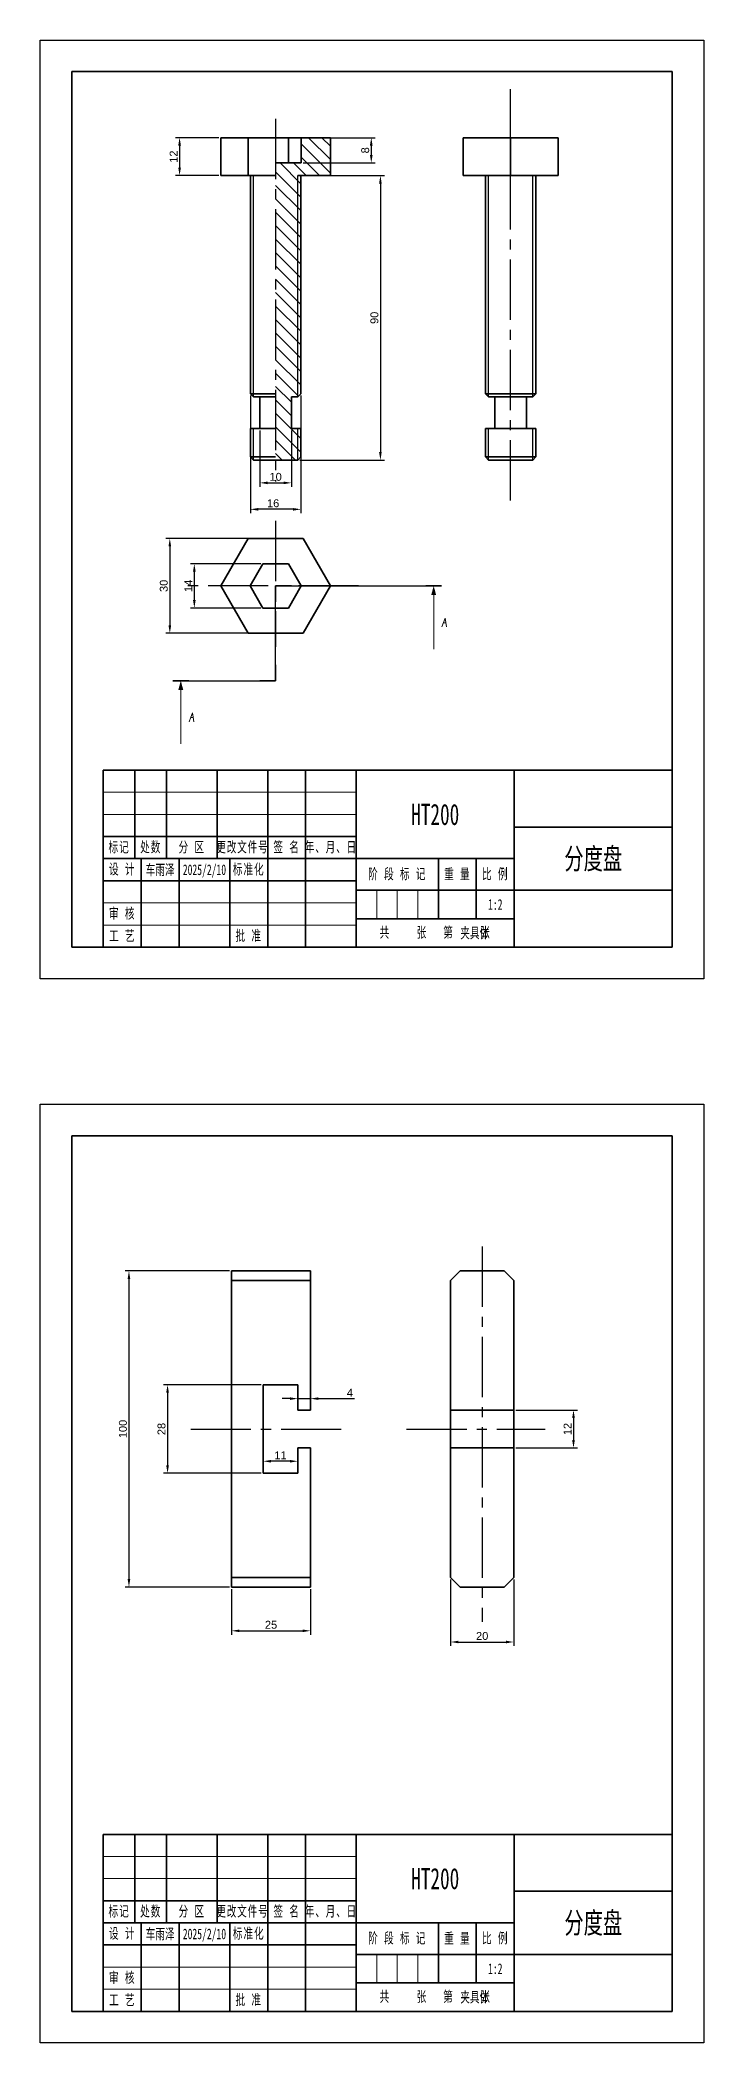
# Model space of a CAD drawing. Header units: millimetres. Extents: x 404 to 2877, y -584 to 1147.
# Drawn here: x 2667 to 2877, y 513 to 1147 of the extents above; entities that cross this region are included whole.
import ezdxf
from ezdxf.enums import TextEntityAlignment as Align

# ---------------------------------------------------------------- set-up
doc = ezdxf.new("R2010")
doc.units = ezdxf.units.MM
doc.linetypes.add('CENTER2', pattern=[28.575, 19.05, -3.175, 3.175, -3.175])
for name, color, linetype, lineweight in [('EB0', 7, 'Continuous', 35), ('粗实线', 50, 'Continuous', 35), ('细实线层', 7, 'Continuous', 18), ('边框', 7, 'Continuous', 35)]:
    doc.layers.add(name, color=color, linetype=linetype, lineweight=lineweight)
for name, color, linetype in [('剖面线', 3, 'Continuous'), ('标注层', 3, 'Continuous'), ('点画线', 1, 'CENTER2'), ('细实线', 7, 'Continuous')]:
    doc.layers.add(name, color=color, linetype=linetype)
doc.styles.get("Standard").update_dxf_attribs({"font": 'arial.ttf'})
doc.styles.add('UserTxtStyle1', font='SimSun.ttf', dxfattribs={"width": 0.667})
doc.styles.add('标准', font='SimSun.ttf', dxfattribs={"width": 0.667})
doc.dimstyles.new('ISO-25', dxfattribs={"dimtxt": 2.5, "dimasz": 2.5, "dimexe": 1.25, "dimexo": 0.625, "dimtad": 1, "dimtxsty": 'Standard', "dimcen": 2.5, "dimadec": 0, "dimazin": 0, "dimtfac": 1, "dimtmove": 0, "dimatfit": 3, "dimfxl": 1, "dimarcsym": 0})

msp = doc.modelspace()

# ---------------------------------------------------------------- blocks, each defined once
blk = doc.blocks.new('$CAXA_TITLE_151E506F$')
at = {"layer": '细实线层', "linetype": 'Continuous', "lineweight": 18}
for p, q in [((-100, 49), (-180, 49)), ((-100, 42), (-180, 42)), ((-100, 14), (-180, 14)), ((-93.5, 18), (-93.5, 9)), ((-87, 18), (-87, 9)), ((-80.5, 18), (-80.5, 9)), ((-100, 7), (-180, 7))]:
    blk.add_line(p, q, dxfattribs=at)
at = {"layer": '边框', "linetype": 'Continuous', "lineweight": 35}
for p, q in [((-180, 56), (0, 56)), ((-180, 56), (-180, 0)), ((-170, 28), (-170, 56)), ((-160, 28), (-160, 56)), ((-144, 28), (-144, 56)), ((-128, 28), (-128, 56)), ((-116, 28), (-116, 56)), ((-100, 56), (-100, 0)), ((-50, 0), (-50, 56)), ((0, 56), (0, 0)), ((-100, 35), (-180, 35)), ((0, 38), (-50, 38)), ((-50, 28), (-180, 28)), ((-168, 0), (-168, 28)), ((-156, 0), (-156, 28)), ((-140, 0), (-140, 28)), ((-128, 0), (-128, 28)), ((-116, 0), (-116, 28)), ((-74, 28), (-74, 9)), ((-62, 28), (-62, 9)), ((-100, 21), (-180, 21)), ((-50, 18), (-100, 18)), ((0, 18), (-50, 18)), ((-50, 9), (-100, 9)), ((0, 0), (-180, 0))]:
    blk.add_line(p, q, dxfattribs=at)
at = {"layer": '边框', "attachment_point": 5, "line_spacing_factor": 1.15057, "style": 'UserTxtStyle1'}
for s, insert, char_height, width in [('\\T1.1;标记', (-175, 31.5), 3.353, 10), ('\\T1.1;处数', (-165, 31.5), 3.353, 10), ('\\T1.1;分 区', (-152, 31.5), 3.353, 16), ('\\T1.1;{\\W0.640781;更改文件号}', (-135.97, 31.5), 3.3528, 31.2584), ('\\T1.1;签 名', (-122, 31.5), 3.353, 12), ('\\T1.1;{\\W0.639309;年、月、日}', (-107.98, 31.5), 3.3528, 30.516), ('\\T1.1;设 计', (-174, 24.5), 3.353, 12), ('\\T1.1;设 计', (-174, 24.5), 3.353, 12), ('\\T1.1;标准化', (-134, 24.5), 3.353, 12), ('\\T1.1;阶 段 标 记', (-87, 23), 3.3528, 26), ('\\T1.1;重 量', (-68, 23), 3.353, 12), ('\\T1.1;比 例', (-56, 23), 3.353, 12), ('\\T1.1;审 核', (-174, 10.5), 3.353, 12), ('\\T1.1;共     张   第     张', (-75, 4.5), 3.3528, 50), ('\\T1.1;工 艺', (-174, 3.5), 3.353, 12), ('\\T1.1;批 准', (-134, 3.5), 3.353, 12)]:
    blk.add_mtext(s, dxfattribs=dict(at, insert=insert, char_height=char_height, width=width))
at = {"layer": '边框', "color": 0, "linetype": 'Continuous', "style": '标准'}
for tag, height, width, p in [('标记C', 3.35, 0.667, (-175, 52.5)), ('处数C', 3.35, 0.667, (-165, 52.5)), ('分区C', 3.35, 0.667, (-152, 52.5)), ('更改文件_编号C', 3.35, 0.45222, (-136, 52.5)), ('标记签名C', 3.35, 0.518563, (-122, 52.5)), ('标记_日期C', 3.35, 0.63526, (-108, 52.5)), ('单位名称', 6.71, 0.667, (-25, 47)), ('标记B', 3.35, 0.667, (-175, 45.5)), ('处数B', 3.35, 0.667, (-165, 45.5)), ('分区B', 3.35, 0.667, (-152, 45.5)), ('更改文件_编号B', 3.35, 0.45222, (-136, 45.5)), ('标记签名B', 3.35, 0.518563, (-122, 45.5)), ('标记_日期B', 3.35, 0.63526, (-108, 45.5)), ('材料名称', 6.71, 0.667, (-75, 42)), ('标记A', 3.35, 0.667, (-175, 38.5)), ('处数A', 3.35, 0.667, (-165, 38.5)), ('分区A', 3.35, 0.667, (-152, 38.5)), ('更改文件_编号A', 3.35, 0.451201, (-136, 38.5)), ('标记签名A', 3.35, 0.516738, (-122, 38.5)), ('标记_日期A', 3.35, 0.633251, (-108, 38.5)), ('图纸名称', 6.71, 0.667, (-25, 28)), ('设计_人员编号', 3.35, 0.359243, (-162, 24.5)), ('设计_日期', 3.35, 0.667, (-148, 24.5)), ('标准化_人员编号', 3.35, 0.31009, (-122, 24.5)), ('标准化_日期', 3.35, 0.580046, (-108, 24.5)), ('审核_人员编号', 3.35, 0.361231, (-162, 10.5)), ('审核_日期', 3.35, 0.667, (-148, 10.5)), ('阶段标记A', 3.35, 0.260662, (-96.75, 13.5)), ('阶段标记B', 3.35, 0.261591, (-90.25, 13.5)), ('阶段标记C', 3.35, 0.261591, (-83.75, 13.5)), ('阶段标记D', 3.35, 0.261591, (-77.25, 13.5)), ('重量', 3.35, 0.667, (-68, 13.5)), ('图纸比例', 3.35, 0.598211, (-56, 13.5)), ('图纸编号', 6.71, 0.667, (-25, 9)), ('页数', 3.35, 0.667, (-87.5, 4.5)), ('页码', 3.35, 0.667, (-62.5, 4.5)), ('工艺_人员编号', 3.35, 0.359023, (-162, 3.5)), ('工艺_日期', 3.35, 0.667, (-148, 3.5)), ('批准_人员编号', 3.35, 0.358147, (-122, 3.5)), ('批准_日期', 3.35, 0.667, (-108, 3.5))]:
    blk.add_attdef(tag, text='', height=height, dxfattribs=dict(at, width=width)).set_placement(p, align=Align.MIDDLE_CENTER)
blk = doc.blocks.new('*D173')
at = {"layer": 'Defpoints', "color": 0, "transparency": 16777216}
for p in [(2727.08, 757.25), (2694.64, 657.25), (2727.08, 657.25)]:
    blk.add_point(p, dxfattribs=at)
at = {"layer": '标注层', "color": 0, "lineweight": -2, "transparency": 16777216}
for p, q in [((2726.45, 757.25), (2693.39, 757.25)), ((2694.64, 754.75), (2694.64, 659.75)), ((2726.45, 657.25), (2693.39, 657.25))]:
    blk.add_line(p, q, dxfattribs=at)
at = {"layer": '标注层', "color": 0, "transparency": 16777216}
for points in [[(2694.22, 754.75), (2695.05, 754.75), (2694.64, 757.25)], [(2694.22, 659.75), (2695.05, 659.75), (2694.64, 657.25)]]:
    blk.add_solid(points, dxfattribs=at)
at = {"layer": '标注层', "color": 0, "transparency": 16777216, "insert": (2692.73, 707.25), "char_height": 2.5, "attachment_point": 5, "rotation": 90}
blk.add_mtext('100', dxfattribs=at)
blk = doc.blocks.new('*D174')
at = {"layer": 'Defpoints', "color": 0, "transparency": 16777216}
for p in [(2737.08, 721.25), (2706.84, 693.25), (2737.08, 693.25)]:
    blk.add_point(p, dxfattribs=at)
at = {"layer": '标注层', "color": 0, "lineweight": -2, "transparency": 16777216}
for p, q in [((2736.45, 721.25), (2705.59, 721.25)), ((2706.84, 718.75), (2706.84, 695.75)), ((2736.45, 693.25), (2705.59, 693.25))]:
    blk.add_line(p, q, dxfattribs=at)
at = {"layer": '标注层', "color": 0, "transparency": 16777216}
for points in [[(2706.42, 718.75), (2707.26, 718.75), (2706.84, 721.25)], [(2706.42, 695.75), (2707.26, 695.75), (2706.84, 693.25)]]:
    blk.add_solid(points, dxfattribs=at)
at = {"layer": '标注层', "color": 0, "transparency": 16777216, "insert": (2704.94, 707.25), "char_height": 2.5, "attachment_point": 5, "rotation": 90}
blk.add_mtext('28', dxfattribs=at)
blk = doc.blocks.new('*D175')
at = {"layer": 'Defpoints', "color": 0, "transparency": 16777216}
for p in [(2816.37, 713.25), (2816.37, 701.25), (2835.26, 701.25)]:
    blk.add_point(p, dxfattribs=at)
at = {"layer": '标注层', "color": 0, "lineweight": -2, "transparency": 16777216}
for p, q in [((2817, 713.25), (2836.51, 713.25)), ((2835.26, 710.75), (2835.26, 703.75)), ((2817, 701.25), (2836.51, 701.25))]:
    blk.add_line(p, q, dxfattribs=at)
at = {"layer": '标注层', "color": 0, "transparency": 16777216}
for points in [[(2834.84, 710.75), (2835.67, 710.75), (2835.26, 713.25)], [(2834.84, 703.75), (2835.67, 703.75), (2835.26, 701.25)]]:
    blk.add_solid(points, dxfattribs=at)
at = {"layer": '标注层', "color": 0, "transparency": 16777216, "insert": (2833.38, 707.25), "char_height": 2.5, "attachment_point": 5, "rotation": 90}
blk.add_mtext('12', dxfattribs=at)
blk = doc.blocks.new('*D176')
at = {"layer": 'Defpoints', "color": 0, "transparency": 16777216}
for p in [(2752.08, 716.86), (2748.08, 713.25), (2752.08, 713.25)]:
    blk.add_point(p, dxfattribs=at)
at = {"layer": '标注层', "color": 0, "lineweight": -2, "transparency": 16777216}
for p, q in [((2745.58, 716.86), (2743.08, 716.86)), ((2748.08, 713.87), (2748.08, 718.11)), ((2748.08, 716.86), (2752.08, 716.86)), ((2752.08, 713.87), (2752.08, 718.11)), ((2754.58, 716.86), (2766.02, 716.86))]:
    blk.add_line(p, q, dxfattribs=at)
at = {"layer": '标注层', "color": 0, "transparency": 16777216}
for points in [[(2745.58, 717.27), (2745.58, 716.44), (2748.08, 716.86)], [(2754.58, 717.27), (2754.58, 716.44), (2752.08, 716.86)]]:
    blk.add_solid(points, dxfattribs=at)
at = {"layer": '标注层', "color": 0, "transparency": 16777216, "insert": (2764.53, 718.73), "char_height": 2.5, "attachment_point": 5}
blk.add_mtext('4', dxfattribs=at)
blk = doc.blocks.new('*D177')
at = {"layer": 'Defpoints', "color": 0, "transparency": 16777216}
for p in [(2727.08, 657.25), (2752.08, 657.25), (2752.08, 643.4)]:
    blk.add_point(p, dxfattribs=at)
at = {"layer": '标注层', "color": 0, "lineweight": -2, "transparency": 16777216}
for p, q in [((2727.08, 656.62), (2727.08, 642.15)), ((2752.08, 656.62), (2752.08, 642.15)), ((2729.58, 643.4), (2749.58, 643.4))]:
    blk.add_line(p, q, dxfattribs=at)
at = {"layer": '标注层', "color": 0, "transparency": 16777216}
for points in [[(2729.58, 643.81), (2729.58, 642.98), (2727.08, 643.4)], [(2749.58, 643.81), (2749.58, 642.98), (2752.08, 643.4)]]:
    blk.add_solid(points, dxfattribs=at)
at = {"layer": '标注层', "color": 0, "transparency": 16777216, "insert": (2739.58, 645.3), "char_height": 2.5, "attachment_point": 5}
blk.add_mtext('25', dxfattribs=at)
blk = doc.blocks.new('*D178')
at = {"layer": 'Defpoints', "color": 0, "transparency": 16777216}
for p in [(2796.37, 660.25), (2816.37, 660.25), (2816.37, 639.86)]:
    blk.add_point(p, dxfattribs=at)
at = {"layer": '标注层', "color": 0, "lineweight": -2, "transparency": 16777216}
for p, q in [((2796.37, 659.62), (2796.37, 638.61)), ((2816.37, 659.62), (2816.37, 638.61)), ((2798.87, 639.86), (2813.87, 639.86))]:
    blk.add_line(p, q, dxfattribs=at)
at = {"layer": '标注层', "color": 0, "transparency": 16777216}
for points in [[(2798.87, 640.28), (2798.87, 639.44), (2796.37, 639.86)], [(2813.87, 640.28), (2813.87, 639.44), (2816.37, 639.86)]]:
    blk.add_solid(points, dxfattribs=at)
at = {"layer": '标注层', "color": 0, "transparency": 16777216, "insert": (2806.37, 641.76), "char_height": 2.5, "attachment_point": 5}
blk.add_mtext('20', dxfattribs=at)
blk = doc.blocks.new('*D179')
at = {"layer": 'Defpoints', "color": 0, "transparency": 16777216}
for p in [(2737.08, 701.25), (2748.08, 701.25), (2737.08, 697.05)]:
    blk.add_point(p, dxfattribs=at)
at = {"layer": '标注层', "color": 0, "lineweight": -2, "transparency": 16777216}
for p, q in [((2737.08, 700.62), (2737.08, 695.8)), ((2748.08, 700.62), (2748.08, 695.8)), ((2745.58, 697.05), (2739.58, 697.05))]:
    blk.add_line(p, q, dxfattribs=at)
at = {"layer": '标注层', "color": 0, "transparency": 16777216}
for points in [[(2739.58, 697.46), (2739.58, 696.63), (2737.08, 697.05)], [(2745.58, 697.46), (2745.58, 696.63), (2748.08, 697.05)]]:
    blk.add_solid(points, dxfattribs=at)
at = {"layer": '标注层', "color": 0, "transparency": 16777216, "insert": (2742.58, 698.93), "char_height": 2.5, "attachment_point": 5}
blk.add_mtext('11', dxfattribs=at)
blk = doc.blocks.new('*D180')
at = {"layer": 'Defpoints', "color": 0, "transparency": 16777216}
for p in [(2749.03, 1103.82), (2748.03, 1013.82), (2774.18, 1013.82)]:
    blk.add_point(p, dxfattribs=at)
at = {"layer": '标注层', "color": 0, "lineweight": -2, "transparency": 16777216}
for p, q in [((2749.66, 1103.82), (2775.43, 1103.82)), ((2774.18, 1101.32), (2774.18, 1016.32)), ((2748.66, 1013.82), (2775.43, 1013.82))]:
    blk.add_line(p, q, dxfattribs=at)
at = {"layer": '标注层', "color": 0, "transparency": 16777216}
for points in [[(2773.76, 1101.32), (2774.59, 1101.32), (2774.18, 1103.82)], [(2773.76, 1016.32), (2774.59, 1016.32), (2774.18, 1013.82)]]:
    blk.add_solid(points, dxfattribs=at)
at = {"layer": '标注层', "color": 0, "transparency": 16777216, "insert": (2772.28, 1058.82), "char_height": 2.5, "attachment_point": 5, "rotation": 90}
blk.add_mtext('90', dxfattribs=at)
blk = doc.blocks.new('*D181')
at = {"layer": 'Defpoints', "color": 0, "transparency": 16777216}
for p in [(2733.03, 1034.82), (2749.03, 1034.82), (2733.03, 998.23)]:
    blk.add_point(p, dxfattribs=at)
at = {"layer": '标注层', "color": 0, "lineweight": -2, "transparency": 16777216}
for p, q in [((2733.03, 1034.2), (2733.03, 996.98)), ((2749.03, 1034.2), (2749.03, 996.98)), ((2746.53, 998.23), (2735.53, 998.23))]:
    blk.add_line(p, q, dxfattribs=at)
at = {"layer": '标注层', "color": 0, "transparency": 16777216}
for points in [[(2735.53, 998.64), (2735.53, 997.81), (2733.03, 998.23)], [(2746.53, 998.64), (2746.53, 997.81), (2749.03, 998.23)]]:
    blk.add_solid(points, dxfattribs=at)
at = {"layer": '标注层', "color": 0, "transparency": 16777216, "insert": (2740.25, 1000.13), "char_height": 2.5, "attachment_point": 5}
blk.add_mtext('16', dxfattribs=at)
blk = doc.blocks.new('*D182')
at = {"layer": 'Defpoints', "color": 0, "transparency": 16777216}
for p in [(2736.03, 1023.82), (2746.03, 1023.82), (2746.03, 1006.6)]:
    blk.add_point(p, dxfattribs=at)
at = {"layer": '标注层', "color": 0, "lineweight": -2, "transparency": 16777216}
for p, q in [((2736.03, 1023.2), (2736.03, 1005.35)), ((2746.03, 1023.2), (2746.03, 1005.35)), ((2738.53, 1006.6), (2743.53, 1006.6))]:
    blk.add_line(p, q, dxfattribs=at)
at = {"layer": '标注层', "color": 0, "transparency": 16777216}
for points in [[(2738.53, 1007.02), (2738.53, 1006.18), (2736.03, 1006.6)], [(2743.53, 1007.02), (2743.53, 1006.18), (2746.03, 1006.6)]]:
    blk.add_solid(points, dxfattribs=at)
at = {"layer": '标注层', "color": 0, "transparency": 16777216, "insert": (2741.03, 1008.5), "char_height": 2.5, "attachment_point": 5}
blk.add_mtext('10', dxfattribs=at)
blk = doc.blocks.new('*D183')
at = {"layer": 'Defpoints', "color": 0, "transparency": 16777216}
for p in [(2749.69, 989.01), (2707.56, 959.01), (2749.69, 959.01)]:
    blk.add_point(p, dxfattribs=at)
at = {"layer": '标注层', "color": 0, "lineweight": -2, "transparency": 16777216}
for p, q in [((2749.07, 989.01), (2706.31, 989.01)), ((2707.56, 986.51), (2707.56, 961.51)), ((2749.07, 959.01), (2706.31, 959.01))]:
    blk.add_line(p, q, dxfattribs=at)
at = {"layer": '标注层', "color": 0, "transparency": 16777216}
for points in [[(2707.15, 986.51), (2707.98, 986.51), (2707.56, 989.01)], [(2707.15, 961.51), (2707.98, 961.51), (2707.56, 959.01)]]:
    blk.add_solid(points, dxfattribs=at)
at = {"layer": '标注层', "color": 0, "transparency": 16777216, "insert": (2705.66, 974.01), "char_height": 2.5, "attachment_point": 5, "rotation": 90}
blk.add_mtext('30', dxfattribs=at)
blk = doc.blocks.new('*D184')
at = {"layer": 'Defpoints', "color": 0, "transparency": 16777216}
for p in [(2736.99, 981.01), (2715.31, 967.01), (2736.99, 967.01)]:
    blk.add_point(p, dxfattribs=at)
at = {"layer": '标注层', "color": 0, "lineweight": -2, "transparency": 16777216}
for p, q in [((2736.36, 981.01), (2714.06, 981.01)), ((2715.31, 978.51), (2715.31, 969.51)), ((2736.36, 967.01), (2714.06, 967.01))]:
    blk.add_line(p, q, dxfattribs=at)
at = {"layer": '标注层', "color": 0, "transparency": 16777216}
for points in [[(2714.89, 978.51), (2715.73, 978.51), (2715.31, 981.01)], [(2714.89, 969.51), (2715.73, 969.51), (2715.31, 967.01)]]:
    blk.add_solid(points, dxfattribs=at)
at = {"layer": '标注层', "color": 0, "transparency": 16777216, "insert": (2713.43, 974.01), "char_height": 2.5, "attachment_point": 5, "rotation": 90}
blk.add_mtext('14', dxfattribs=at)
blk = doc.blocks.new('*D185')
at = {"layer": 'Defpoints', "color": 0, "transparency": 16777216}
for p in [(2749.11, 1115.82), (2749.11, 1107.82), (2771.28, 1107.82)]:
    blk.add_point(p, dxfattribs=at)
at = {"layer": '标注层', "color": 0, "lineweight": -2, "transparency": 16777216}
for p, q in [((2749.74, 1115.82), (2772.53, 1115.82)), ((2771.28, 1113.32), (2771.28, 1110.32)), ((2749.74, 1107.82), (2772.53, 1107.82))]:
    blk.add_line(p, q, dxfattribs=at)
at = {"layer": '标注层', "color": 0, "transparency": 16777216}
for points in [[(2770.86, 1113.32), (2771.7, 1113.32), (2771.28, 1115.82)], [(2770.86, 1110.32), (2771.7, 1110.32), (2771.28, 1107.82)]]:
    blk.add_solid(points, dxfattribs=at)
at = {"layer": '标注层', "color": 0, "transparency": 16777216, "insert": (2769.38, 1111.82), "char_height": 2.5, "attachment_point": 5, "rotation": 90}
blk.add_mtext('8', dxfattribs=at)
blk = doc.blocks.new('*D186')
at = {"layer": 'Defpoints', "color": 0, "transparency": 16777216}
for p in [(2723.71, 1115.82), (2710.65, 1103.82), (2723.71, 1103.82)]:
    blk.add_point(p, dxfattribs=at)
at = {"layer": '标注层', "color": 0, "lineweight": -2, "transparency": 16777216}
for p, q in [((2723.09, 1115.82), (2709.4, 1115.82)), ((2710.65, 1113.32), (2710.65, 1106.32)), ((2723.09, 1103.82), (2709.4, 1103.82))]:
    blk.add_line(p, q, dxfattribs=at)
at = {"layer": '标注层', "color": 0, "transparency": 16777216}
for points in [[(2710.23, 1113.32), (2711.07, 1113.32), (2710.65, 1115.82)], [(2710.23, 1106.32), (2711.07, 1106.32), (2710.65, 1103.82)]]:
    blk.add_solid(points, dxfattribs=at)
at = {"layer": '标注层', "color": 0, "transparency": 16777216, "insert": (2708.77, 1109.82), "char_height": 2.5, "attachment_point": 5, "rotation": 90}
blk.add_mtext('12', dxfattribs=at)

# ---------------------------------------------------------------- dimensions: what is measured, and where the dimension line sits
at = {"layer": '标注层'}
for base, p1, p2, picture, middle in [((2710.65, 1103.82), (2723.71, 1115.82), (2723.71, 1103.82), '*D186', (2708.77, 1109.82)), ((2771.279, 1107.82), (2749.114, 1115.82), (2749.114, 1107.82), '*D185', (2769.377, 1111.82)), ((2774.178, 1013.82), (2749.031, 1103.82), (2748.031, 1013.82), '*D180', (2772.276, 1058.82)), ((2707.565, 959.007), (2749.691, 989.007), (2749.691, 959.007), '*D183', (2705.662, 974.007)), ((2715.31, 967.007), (2736.989, 981.007), (2736.989, 967.007), '*D184', (2713.43, 974.007)), ((2694.636, 657.246), (2727.079, 757.246), (2727.079, 657.246), '*D173', (2692.735, 707.246)), ((2706.839, 693.246), (2737.079, 721.246), (2737.079, 693.246), '*D174', (2704.938, 707.246)), ((2835.257, 701.246), (2816.371, 713.246), (2816.371, 701.246), '*D175', (2833.377, 707.246))]:
    dim = msp.add_linear_dim(base=base, p1=p1, p2=p2, angle=90, dimstyle='ISO-25', dxfattribs=at)
    dim.commit()
    dim.dimension.update_dxf_attribs({"geometry": picture, "text_midpoint": middle})
for base, p1, p2, picture, middle in [((2733.031, 998.227), (2749.031, 1034.82), (2733.031, 1034.82), '*D181', (2740.248, 998.227)), ((2752.079, 716.858), (2748.079, 713.246), (2752.079, 713.246), '*D176', (2764.534, 716.858))]:
    dim = msp.add_linear_dim(base=base, p1=p1, p2=p2, dimstyle='ISO-25', dxfattribs=at)
    dim.commit()
    dim.dimension.update_dxf_attribs({"geometry": picture, "text_midpoint": middle, "dimtype": 160})
for base, p1, p2, picture, middle in [((2746.031, 1006.6), (2736.031, 1023.82), (2746.031, 1023.82), '*D182', (2741.031, 1008.502)), ((2737.079, 697.045), (2748.079, 701.246), (2737.079, 701.246), '*D179', (2742.579, 698.926)), ((2816.371, 639.861), (2796.371, 660.246), (2816.371, 660.246), '*D178', (2806.371, 641.762)), ((2752.079, 643.395), (2727.079, 657.246), (2752.079, 657.246), '*D177', (2739.579, 645.297))]:
    dim = msp.add_linear_dim(base=base, p1=p1, p2=p2, dimstyle='ISO-25', dxfattribs=at)
    dim.commit()
    dim.dimension.update_dxf_attribs({"geometry": picture, "text_midpoint": middle})

# ---------------------------------------------------------------- hatches: boundary and pattern name
at = {"layer": '剖面线'}
h = msp.add_hatch(dxfattribs=at)
h.set_pattern_fill('_USER', color=256, scale=3, angle=135, pattern_type=0)
h.set_pattern_definition([(135, (779.1718, -840.6426), (-2.1213203, -2.1213203), [])])
h.paths.add_polyline_path([(2748.031, 1103.82), (2749.031, 1103.82), (2758.039, 1103.82), (2758.351, 1103.82), (2758.351, 1115.82), (2758.039, 1115.82), (2749.114, 1115.82), (2749.114, 1107.82), (2741.031, 1107.82), (2741.031, 1013.82), (2748.031, 1013.82), (2748.031, 1023.82), (2746.031, 1023.82), (2746.031, 1033.82), (2748.031, 1033.82)])
h.paths.add_polyline_path([(2749.031, 1103.82), (2748.031, 1103.82), (2748.031, 1033.82), (2749.031, 1034.82)], flags=17)
h.paths.add_polyline_path([(2749.031, 1023.82), (2748.031, 1023.82), (2748.031, 1013.82), (2749.031, 1014.82)], flags=17)

# ---------------------------------------------------------------- linework, layer by layer
at = {"color": 7, "lineweight": 13, "ltscale": 0.427556}
for p, q in [((2791.031, 971.109), (2791.031, 954.007)), ((2711.031, 941.109), (2711.031, 924.007))]:
    msp.add_line(p, q, dxfattribs=at)
for points in [[(2666.516, 1146.705), (2876.516, 1146.705), (2876.516, 849.705), (2666.516, 849.705)], [(2666.516, 810.005), (2876.516, 810.005), (2876.516, 513.005), (2666.516, 513.005)]]:
    msp.add_lwpolyline(points, close=True)
at = {"color": 7, "lineweight": 13}
for points in [[(2793.656, 961.024), (2794.181, 962.424), (2794.706, 963.824), (2794.916, 962.424), (2795.126, 961.024)], [(2794.146, 962.319), (2794.916, 962.319)], [(2713.656, 931.024), (2714.181, 932.424), (2714.706, 933.824), (2714.916, 932.424), (2715.126, 931.024)], [(2714.146, 932.319), (2714.916, 932.319)]]:
    msp.add_lwpolyline(points, dxfattribs=at)
for points in [[(2791.807, 971.109), (2791.031, 974.007), (2790.254, 971.109)], [(2711.807, 941.109), (2711.031, 944.007), (2710.254, 941.109)]]:
    msp.add_solid(points, dxfattribs=at)
at = {"layer": '点画线'}
for p, q in [((2815.369, 1001.075), (2815.369, 1131.16)), ((2741.031, 1121.767), (2741.031, 1007.026)), ((2741.031, 994.555), (2741.031, 954.713)), ((2767.281, 974.007), (2712.14, 974.007)), ((2806.371, 764.974), (2806.371, 646.285)), ((2714.173, 707.246), (2764.218, 707.246)), ((2782.465, 707.246), (2826.321, 707.246))]:
    msp.add_line(p, q, dxfattribs=at)
at = {"layer": '粗实线', "ltscale": 0.204141}
for p, q in [((2723.71, 1115.82), (2741.031, 1115.82)), ((2723.71, 1103.82), (2741.031, 1103.82))]:
    msp.add_line(p, q, dxfattribs=at)
at = {"layer": '粗实线'}
for p, q in [((2723.71, 1103.82), (2723.71, 1115.82)), ((2732.37, 1115.82), (2732.37, 1103.82)), ((2758.351, 1103.82), (2758.351, 1115.82)), ((2800.369, 1103.82), (2800.369, 1115.82)), ((2830.369, 1103.82), (2830.369, 1115.82)), ((2733.031, 1103.82), (2733.031, 1034.82)), ((2749.031, 1103.82), (2748.031, 1103.82)), ((2749.031, 1103.82), (2749.031, 1034.82)), ((2807.369, 1103.82), (2807.369, 1034.82)), ((2823.369, 1103.82), (2823.369, 1034.82)), ((2752.079, 757.246), (2727.079, 757.246)), ((2752.079, 754.246), (2727.079, 754.246)), ((2727.079, 754.246), (2727.079, 660.246)), ((2752.079, 754.246), (2752.079, 713.246)), ((2796.371, 660.246), (2796.371, 754.246)), ((2816.371, 754.246), (2816.371, 660.246)), ((2737.079, 693.246), (2737.079, 721.246)), ((2796.371, 713.246), (2816.371, 713.246)), ((2752.079, 701.246), (2752.079, 660.246)), ((2796.371, 701.246), (2816.371, 701.246)), ((2752.079, 660.246), (2727.079, 660.246)), ((2752.079, 657.246), (2727.079, 657.246))]:
    msp.add_line(p, q, dxfattribs=at)
at = {"layer": '粗实线', "ltscale": 0.101036}
for p, q in [((2745.072, 1115.82), (2741.031, 1115.82)), ((2749.114, 1115.82), (2745.072, 1115.82))]:
    msp.add_line(p, q, dxfattribs=at)
at = {"layer": '粗实线', "ltscale": 0.2}
for p, q in [((2745.072, 1115.82), (2745.072, 1107.82)), ((2749.114, 1115.82), (2749.114, 1107.82)), ((2748.079, 721.246), (2748.079, 713.246)), ((2748.079, 701.246), (2748.079, 693.246))]:
    msp.add_line(p, q, dxfattribs=at)
at = {"layer": '粗实线', "ltscale": 0.223148}
msp.add_line((2758.039, 1115.82), (2749.114, 1115.82), dxfattribs=at)
at = {"layer": '粗实线', "ltscale": 0.007562}
for p, q in [((2758.039, 1115.82), (2758.351, 1115.82)), ((2758.039, 1103.82), (2758.351, 1103.82))]:
    msp.add_line(p, q, dxfattribs=at)
at = {"layer": '粗实线', "ltscale": 0.014144}
for p, q in [((2800.369, 1115.82), (2800.66, 1115.82)), ((2800.369, 1103.82), (2800.66, 1103.82))]:
    msp.add_line(p, q, dxfattribs=at)
at = {"layer": '粗实线', "ltscale": 0.381872}
for p, q in [((2800.66, 1115.82), (2815.935, 1115.82)), ((2800.66, 1103.82), (2815.935, 1103.82))]:
    msp.add_line(p, q, dxfattribs=at)
at = {"layer": '粗实线', "ltscale": 0.3}
msp.add_line((2815.369, 1103.82), (2815.369, 1115.82), dxfattribs=at)
at = {"layer": '粗实线', "ltscale": 0.367728}
for p, q in [((2815.935, 1115.82), (2830.369, 1115.82)), ((2815.935, 1103.82), (2830.369, 1103.82))]:
    msp.add_line(p, q, dxfattribs=at)
at = {"layer": '粗实线', "ltscale": 0.202072}
for p, q in [((2749.114, 1107.82), (2741.031, 1107.82)), ((2736.989, 981.007), (2732.948, 974.007)), ((2745.072, 981.007), (2736.989, 981.007)), ((2749.114, 974.007), (2745.072, 981.007)), ((2732.948, 974.007), (2736.989, 967.007)), ((2745.072, 967.007), (2749.114, 974.007)), ((2736.989, 967.007), (2745.072, 967.007))]:
    msp.add_line(p, q, dxfattribs=at)
at = {"layer": '粗实线', "ltscale": 0.22522}
msp.add_line((2758.039, 1103.82), (2749.031, 1103.82), dxfattribs=at)
at = {"layer": '粗实线', "ltscale": 0.104115}
for p, q in [((2733.031, 1034.82), (2737.195, 1034.82)), ((2733.031, 1023.82), (2737.195, 1023.82)), ((2733.031, 1014.82), (2737.195, 1014.82))]:
    msp.add_line(p, q, dxfattribs=at)
at = {"layer": '粗实线', "ltscale": 0.035355}
for p, q in [((2734.031, 1033.82), (2733.031, 1034.82)), ((2748.031, 1033.82), (2749.031, 1034.82)), ((2808.369, 1033.82), (2807.369, 1034.82)), ((2822.369, 1033.82), (2823.369, 1034.82)), ((2734.031, 1013.82), (2733.031, 1014.82)), ((2748.031, 1013.82), (2749.031, 1014.82)), ((2808.369, 1013.82), (2807.369, 1014.82)), ((2822.369, 1013.82), (2823.369, 1014.82))]:
    msp.add_line(p, q, dxfattribs=at)
at = {"layer": '粗实线', "ltscale": 0.091101}
msp.add_line((2734.031, 1033.82), (2737.675, 1033.82), dxfattribs=at)
at = {"layer": '粗实线', "ltscale": 0.25}
for p, q in [((2736.031, 1033.82), (2736.031, 1023.82)), ((2746.031, 1033.82), (2746.031, 1023.82)), ((2810.369, 1033.82), (2810.369, 1023.82)), ((2820.369, 1033.82), (2820.369, 1023.82))]:
    msp.add_line(p, q, dxfattribs=at)
at = {"layer": '粗实线', "ltscale": 0.095885}
for p, q in [((2737.195, 1034.82), (2741.031, 1034.82)), ((2737.195, 1023.82), (2741.031, 1023.82)), ((2737.195, 1014.82), (2741.031, 1014.82))]:
    msp.add_line(p, q, dxfattribs=at)
at = {"layer": '粗实线', "ltscale": 0.083899}
msp.add_line((2737.675, 1033.82), (2741.031, 1033.82), dxfattribs=at)
at = {"layer": '粗实线', "ltscale": 0.05}
msp.add_line((2748.031, 1033.82), (2746.031, 1033.82), dxfattribs=at)
at = {"layer": '粗实线', "ltscale": 0.375517}
for p, q in [((2807.369, 1034.82), (2822.39, 1034.82)), ((2807.369, 1023.82), (2822.39, 1023.82)), ((2807.369, 1014.82), (2822.39, 1014.82))]:
    msp.add_line(p, q, dxfattribs=at)
at = {"layer": '粗实线', "ltscale": 0.328577}
for p, q in [((2808.369, 1033.82), (2821.512, 1033.82)), ((2808.369, 1013.82), (2822.369, 1013.82))]:
    msp.add_line(p, q, dxfattribs=at)
at = {"layer": '粗实线', "ltscale": 0.021423}
msp.add_line((2821.512, 1033.82), (2822.369, 1033.82), dxfattribs=at)
at = {"layer": '粗实线', "ltscale": 0.024483}
for p, q in [((2822.39, 1034.82), (2823.369, 1034.82)), ((2822.39, 1023.82), (2823.369, 1023.82)), ((2822.39, 1014.82), (2823.369, 1014.82))]:
    msp.add_line(p, q, dxfattribs=at)
at = {"layer": '粗实线', "ltscale": 0.225}
for p, q in [((2733.031, 1023.82), (2733.031, 1014.82)), ((2749.031, 1023.82), (2749.031, 1014.82)), ((2807.369, 1023.82), (2807.369, 1014.82)), ((2823.369, 1023.82), (2823.369, 1014.82))]:
    msp.add_line(p, q, dxfattribs=at)
at = {"layer": '粗实线', "ltscale": 0.075}
for p, q in [((2749.031, 1023.82), (2746.031, 1023.82)), ((2727.079, 757.246), (2727.079, 754.246)), ((2752.079, 757.246), (2752.079, 754.246)), ((2727.079, 660.246), (2727.079, 657.246)), ((2752.079, 660.246), (2752.079, 657.246))]:
    msp.add_line(p, q, dxfattribs=at)
at = {"layer": '粗实线', "ltscale": 0.175}
msp.add_line((2748.031, 1013.82), (2734.031, 1013.82), dxfattribs=at)
at = {"layer": '粗实线', "ltscale": 0.125}
for p, q in [((2741.031, 974.007), (2741.031, 969.007)), ((2741.031, 974.007), (2746.031, 974.007)), ((2793.531, 974.007), (2788.531, 974.007)), ((2741.031, 944.007), (2741.031, 949.007)), ((2708.531, 944.007), (2713.531, 944.007)), ((2741.031, 944.007), (2736.031, 944.007))]:
    msp.add_line(p, q, dxfattribs=at)
at = {"layer": '粗实线', "ltscale": 0.106066}
for p, q in [((2796.371, 754.246), (2799.371, 757.246)), ((2813.371, 757.246), (2816.371, 754.246)), ((2799.371, 657.246), (2796.371, 660.246)), ((2813.371, 657.246), (2816.371, 660.246))]:
    msp.add_line(p, q, dxfattribs=at)
at = {"layer": '粗实线', "ltscale": 0.35}
for p, q in [((2799.371, 757.246), (2813.371, 757.246)), ((2813.371, 657.246), (2799.371, 657.246))]:
    msp.add_line(p, q, dxfattribs=at)
at = {"layer": '粗实线', "ltscale": 0.275}
for p, q in [((2737.079, 721.246), (2748.079, 721.246)), ((2748.079, 693.246), (2737.079, 693.246))]:
    msp.add_line(p, q, dxfattribs=at)
at = {"layer": '粗实线', "ltscale": 0.1}
for p, q in [((2748.079, 713.246), (2752.079, 713.246)), ((2752.079, 701.246), (2748.079, 701.246))]:
    msp.add_line(p, q, dxfattribs=at)
at = {"layer": '粗实线'}
msp.add_lwpolyline([(2732.37, 989.007), (2723.71, 974.007), (2732.37, 959.007), (2749.691, 959.007), (2758.351, 974.007), (2749.691, 989.007)], close=True, dxfattribs=at)
at = {"layer": '细实线'}
for p, q in [((2734.031, 1033.82), (2734.031, 1103.82)), ((2748.031, 1033.82), (2748.031, 1103.82)), ((2808.369, 1033.82), (2808.369, 1103.82)), ((2822.369, 1033.82), (2822.369, 1103.82)), ((2734.031, 1013.82), (2734.031, 1023.82)), ((2748.031, 1013.82), (2748.031, 1023.82)), ((2808.369, 1013.82), (2808.369, 1023.82)), ((2822.369, 1013.82), (2822.369, 1023.82)), ((2746.031, 974.007), (2788.531, 974.007)), ((2741.031, 949.007), (2741.031, 969.007)), ((2713.531, 944.007), (2736.031, 944.007))]:
    msp.add_line(p, q, dxfattribs=at)
at = {"layer": '边框'}
for p, q in [((2676.516, 859.705), (2676.516, 1136.705)), ((2676.516, 1136.705), (2866.516, 1136.705)), ((2866.516, 1136.705), (2866.516, 859.705)), ((2866.516, 859.705), (2676.516, 859.705)), ((2676.516, 523.005), (2676.516, 800.005)), ((2676.516, 800.005), (2866.516, 800.005)), ((2866.516, 800.005), (2866.516, 523.005)), ((2866.516, 523.005), (2676.516, 523.005))]:
    msp.add_line(p, q, dxfattribs=at)

# ---------------------------------------------------------------- block references
at = {"layer": '边框', "linetype": 'Continuous', "lineweight": 18}
ref = msp.add_blockref('$CAXA_TITLE_151E506F$', (2866.516, 859.705), dxfattribs=at)
ref.add_attrib('图纸名称', '分度盘', dxfattribs={"layer": 'EB0', "color": 0, "linetype": 'Continuous', "height": 6.7055, "style": '标准', "width": 0.667}).set_placement((2841.516, 887.705), align=Align.MIDDLE_CENTER)
ref.add_attrib('材料名称', 'HT200', dxfattribs={"layer": 'EB0', "color": 0, "linetype": 'Continuous', "height": 6.7055, "style": '标准', "width": 0.667}).set_placement((2791.516, 901.705), align=Align.MIDDLE_CENTER)
ref.add_attrib('图纸比例', '1:2', dxfattribs={"layer": 'EB0', "color": 0, "linetype": 'Continuous', "height": 3.3528, "style": '标准', "width": 0.667}).set_placement((2810.516, 873.205), align=Align.MIDDLE_CENTER)
ref.add_attrib('页码', '夹具体', dxfattribs={"layer": 'EB0', "color": 0, "linetype": 'Continuous', "height": 3.3528, "style": '标准', "width": 0.667}).set_placement((2804.016, 864.205), align=Align.MIDDLE_CENTER)
ref.add_attrib('设计_人员编号', '车雨泽', dxfattribs={"layer": 'EB0', "color": 0, "linetype": 'Continuous', "height": 3.3528, "style": '标准', "width": 0.667}).set_placement((2704.516, 884.205), align=Align.MIDDLE_CENTER)
ref.add_attrib('设计_日期', '2025/2/10', dxfattribs={"layer": 'EB0', "color": 0, "linetype": 'Continuous', "height": 3.3528, "style": '标准', "width": 0.667}).set_placement((2718.516, 884.205), align=Align.MIDDLE_CENTER)
ref = msp.add_blockref('$CAXA_TITLE_151E506F$', (2866.516, 523.005), dxfattribs=at)
ref.add_attrib('图纸名称', '分度盘', dxfattribs={"layer": 'EB0', "color": 0, "linetype": 'Continuous', "height": 6.7055, "style": '标准', "width": 0.667}).set_placement((2841.516, 551.005), align=Align.MIDDLE_CENTER)
ref.add_attrib('材料名称', 'HT200', dxfattribs={"layer": 'EB0', "color": 0, "linetype": 'Continuous', "height": 6.7055, "style": '标准', "width": 0.667}).set_placement((2791.516, 565.005), align=Align.MIDDLE_CENTER)
ref.add_attrib('图纸比例', '1:2', dxfattribs={"layer": 'EB0', "color": 0, "linetype": 'Continuous', "height": 3.3528, "style": '标准', "width": 0.667}).set_placement((2810.516, 536.505), align=Align.MIDDLE_CENTER)
ref.add_attrib('页码', '夹具体', dxfattribs={"layer": 'EB0', "color": 0, "linetype": 'Continuous', "height": 3.3528, "style": '标准', "width": 0.667}).set_placement((2804.016, 527.505), align=Align.MIDDLE_CENTER)
ref.add_attrib('设计_人员编号', '车雨泽', dxfattribs={"layer": 'EB0', "color": 0, "linetype": 'Continuous', "height": 3.3528, "style": '标准', "width": 0.667}).set_placement((2704.516, 547.505), align=Align.MIDDLE_CENTER)
ref.add_attrib('设计_日期', '2025/2/10', dxfattribs={"layer": 'EB0', "color": 0, "linetype": 'Continuous', "height": 3.3528, "style": '标准', "width": 0.667}).set_placement((2718.516, 547.505), align=Align.MIDDLE_CENTER)

msp.set_redraw_order([(e.dxf.handle, doc.entitydb.next_handle()) for e in msp.query("TEXT MTEXT ATTDEF DIMENSION ARC_DIMENSION")])  # texts and dimensions are drawn at this point

doc.saveas('drawing.dxf')
